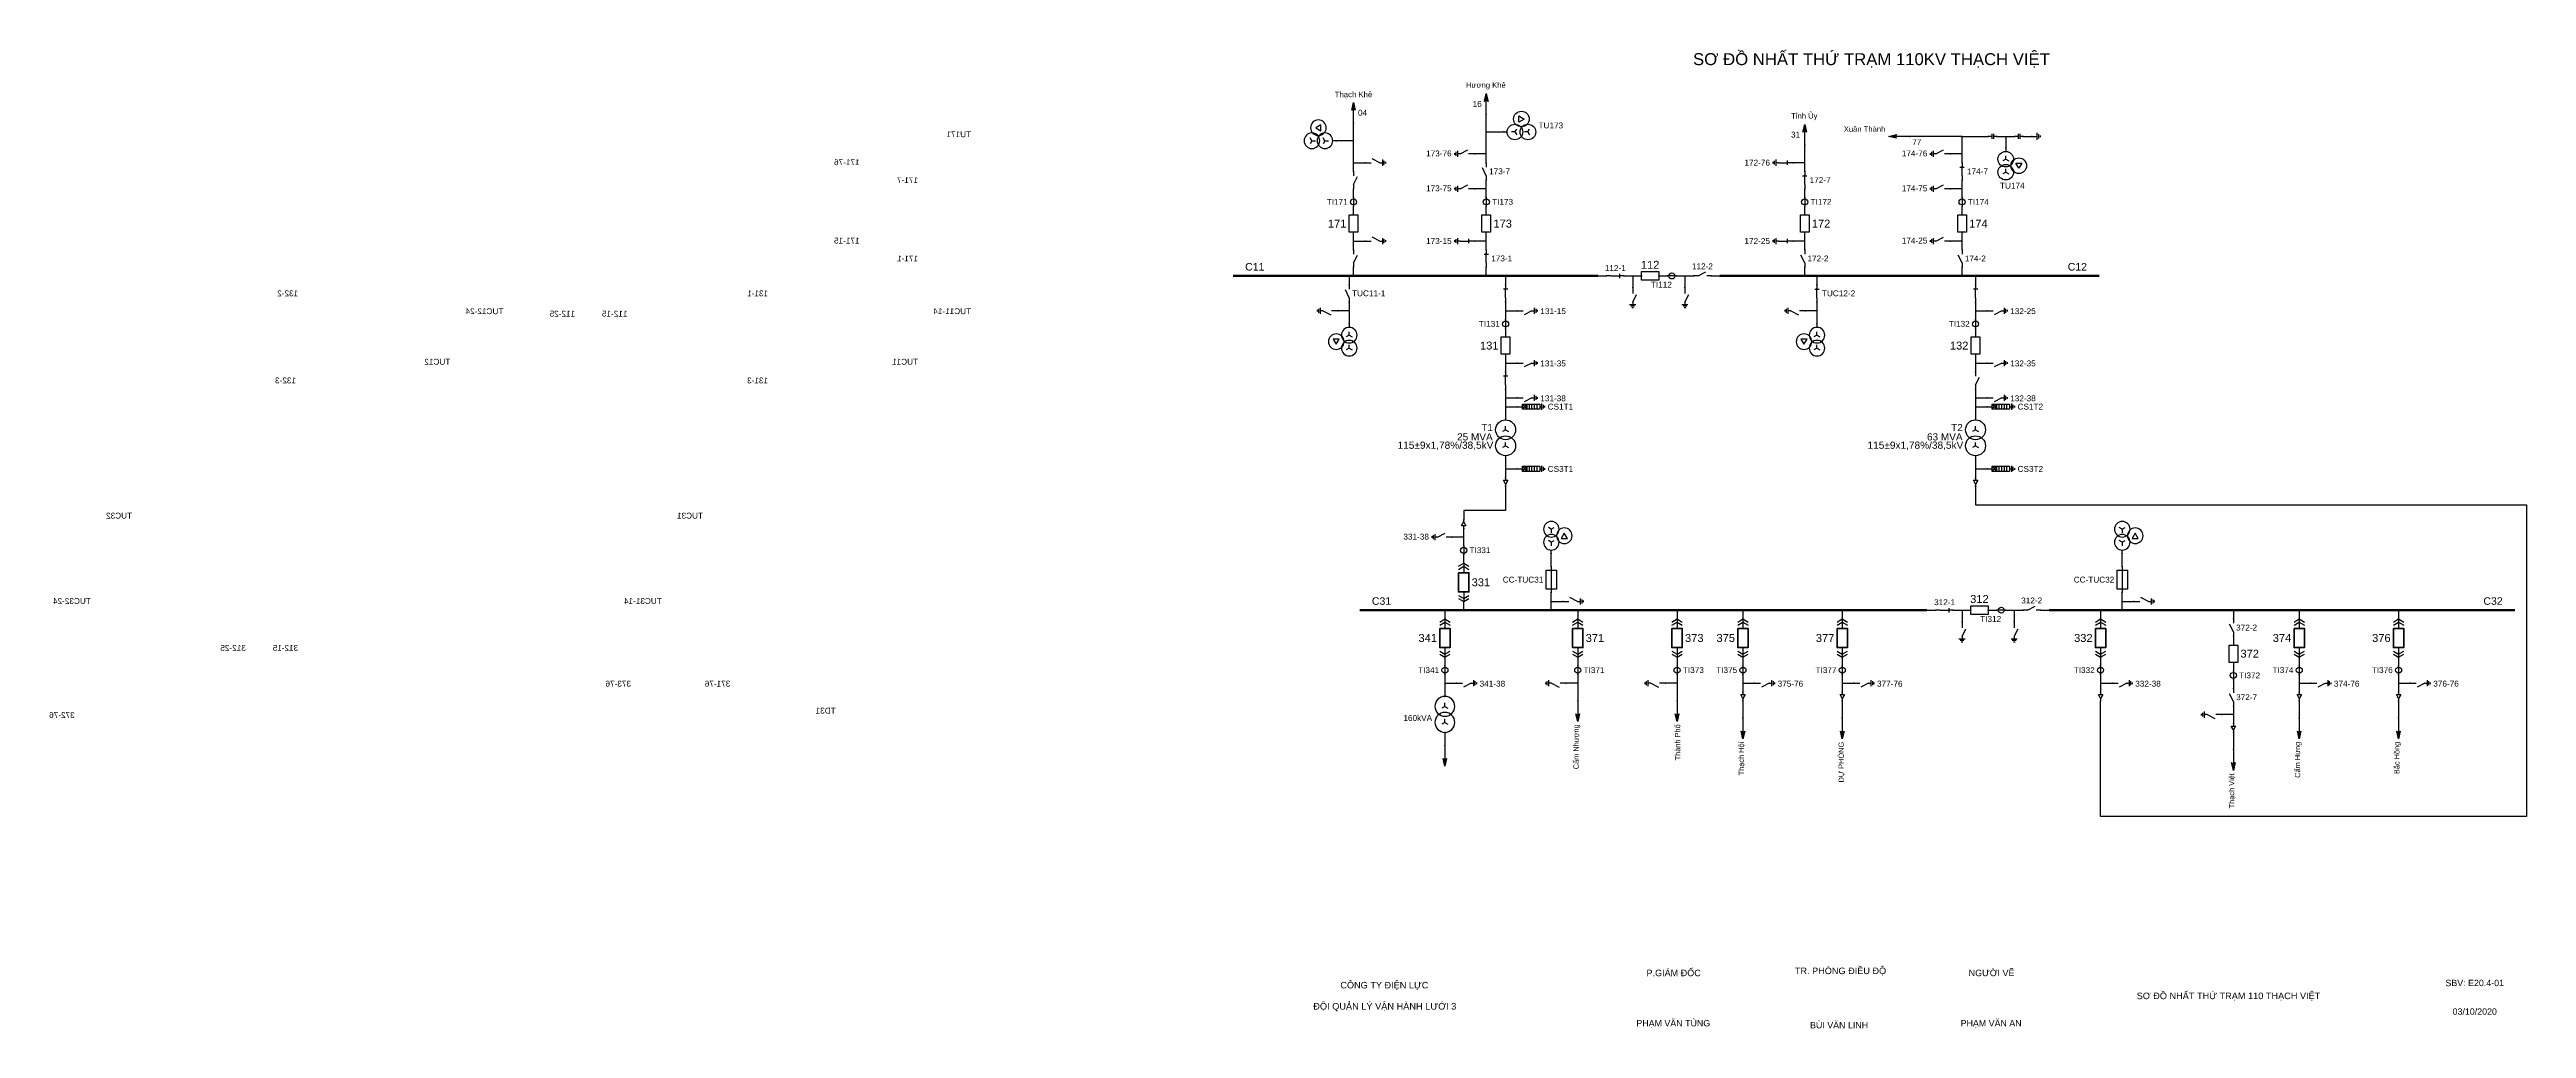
# Model space of a CAD drawing. Header units: millimetres. Extents: x -310 to 405, y 7 to 290.
import ezdxf

# ---------------------------------------------------------------- set-up
doc = ezdxf.new("R2010")
doc.units = ezdxf.units.MM
for name, color, linetype, lineweight in [('BUSBAR_110KV', 1, 'Continuous', 50), ('BUSBAR_35KV', 30, 'Continuous', 50), ('GROUND', 3, 'Continuous', 25), ('HV_110KV', 1, 'Continuous', 25), ('MV_35KV', 30, 'Continuous', 25), ('SLD_OTHER', 7, 'Continuous', 25)]:
    doc.layers.add(name, color=color, linetype=linetype, lineweight=lineweight)
doc.layers.add('SYM_PORTS', color=8, linetype='Continuous', plot=False)
doc.layers.add('TEXT', color=7, linetype='Continuous')
doc.styles.add('SLD_TEXT', font='arial.ttf')

# ---------------------------------------------------------------- blocks, each defined once
blk = doc.blocks.new('SYM_DISCONNECTOR_OPEN')
at = {"lineweight": 25}
for points in [[(0, -1.25), (-1.125, 1)], [(0, 2.5), (0, 1.25)], [(0, -1.25), (0, -2.5)]]:
    blk.add_lwpolyline(points, dxfattribs=at)
at = {"layer": 'SYM_PORTS'}
for p in [(0, 2.5), (0, -2.5)]:
    blk.add_point(p, dxfattribs=at)
blk.add_attdef('DEVICE_CODE', (1, -0.5), '', height=2)
blk = doc.blocks.new('SYM_EARTHING_SWITCH_OPEN')
at = {"lineweight": 25}
for points in [[(0, -1.25), (-1.125, 1)], [(0, 3), (0, 1.25)], [(-0.875, -2), (0.875, -2)], [(-0.5625, -2.4375), (0.5625, -2.4375)], [(-0.25, -2.875), (0.25, -2.875)], [(0, -1.25), (0, -2)]]:
    blk.add_lwpolyline(points, dxfattribs=at)
at = {"layer": 'SYM_PORTS'}
blk.add_point((0, 3), dxfattribs=at)
blk.add_attdef('DEVICE_CODE', (1.875, 0), '', height=2)
blk = doc.blocks.new('SYM_CIRCUIT_BREAKER')
at = {"lineweight": 25}
blk.add_lwpolyline([(-1.25, 2.5), (1.25, 2.5), (1.25, -2.5), (-1.25, -2.5)], close=True, dxfattribs=at)
at = {"layer": 'SYM_PORTS'}
for p in [(0, 2.5), (0, -2.5)]:
    blk.add_point(p, dxfattribs=at)
blk.add_attdef('DEVICE_CODE', (2.25, -0.5), '', height=2)
at = {"flags": 1}
blk.add_attdef('RATING', (2.25, -3.5), '', height=2, dxfattribs=at)
blk = doc.blocks.new('SYM_CURRENT_TRANSFORMER')
at = {"lineweight": 25}
blk.add_lwpolyline([(0, 1.25), (0, -1.25)], dxfattribs=at)
blk.add_circle((0, 0), 0.875, dxfattribs=at)
at = {"layer": 'SYM_PORTS'}
for p in [(0, 1.25), (0, -1.25)]:
    blk.add_point(p, dxfattribs=at)
blk.add_attdef('DEVICE_CODE', (1.875, -1.75), '', height=2)
at = {"flags": 1}
blk.add_attdef('RATIO', (1.875, -4.75), '', height=2, dxfattribs=at)
blk = doc.blocks.new('SYM_VOLTAGE_TRANSFORMER')
at = {"lineweight": 25}
for points in [[(0, 1.375), (-0.8625, 0.875)], [(0, 4.625), (0, 3.625)], [(0, 1.375), (0, 2.375)], [(0, 1.375), (0.8625, 0.875)], [(0, -2.375), (-0.8625, -2.875)], [(0, -2.375), (0, -1.375)], [(0, -2.375), (0.8625, -2.875)]]:
    blk.add_lwpolyline(points, dxfattribs=at)
blk.add_lwpolyline([(2.875, 0.25), (4.625, 0.25), (3.75, -1.25)], close=True, dxfattribs=at)
for centre in [(0, 1.375), (3.75, -0.5), (0, -2.375)]:
    blk.add_circle(centre, 2.25, dxfattribs=at)
at = {"layer": 'SYM_PORTS'}
blk.add_point((0, 4.625), dxfattribs=at)
blk.add_attdef('DEVICE_CODE', (7, 1.625), '', height=2)
at = {"flags": 1}
blk.add_attdef('RATIO', (7, -1.375), '', height=2, dxfattribs=at)
blk = doc.blocks.new('SYM_LINE_FEEDER_ARROW')
blk.add_hatch(color=7).paths.add_polyline_path([(0, -3), (-0.5, -0.75), (0, -1.25), (0.5, -0.75)])
at = {"lineweight": 25}
blk.add_lwpolyline([(0, 3), (0, -1.25)], dxfattribs=at)
blk.add_lwpolyline([(0, -3), (-0.5, -0.75), (0, -1.25), (0.5, -0.75)], close=True, dxfattribs=at)
at = {"layer": 'SYM_PORTS'}
blk.add_point((0, 3), dxfattribs=at)
blk.add_attdef('LINE_NAME', (1.5, 0), '', height=2)
blk = doc.blocks.new('SYM_DISCONNECTOR_CLOSED')
at = {"lineweight": 25}
for points in [[(-0.625, 1.25), (0.625, 1.25)], [(0, 2.5), (0, 1.25)], [(0, -1.25), (0, 1.5)], [(0, -1.25), (0, -2.5)]]:
    blk.add_lwpolyline(points, dxfattribs=at)
at = {"layer": 'SYM_PORTS'}
for p in [(0, 2.5), (0, -2.5)]:
    blk.add_point(p, dxfattribs=at)
blk.add_attdef('DEVICE_CODE', (1.625, -0.5), '', height=2)
blk = doc.blocks.new('SYM_EARTHING_SWITCH_CLOSED')
at = {"lineweight": 25}
for points in [[(-0.625, 1.25), (0.625, 1.25)], [(0, 3), (0, 1.25)], [(0, -1.25), (0, 1.5)], [(-0.875, -2), (0.875, -2)], [(-0.5625, -2.4375), (0.5625, -2.4375)], [(-0.25, -2.875), (0.25, -2.875)], [(0, -1.25), (0, -2)]]:
    blk.add_lwpolyline(points, dxfattribs=at)
at = {"layer": 'SYM_PORTS'}
blk.add_point((0, 3), dxfattribs=at)
blk.add_attdef('DEVICE_CODE', (1.875, 0), '', height=2)
blk = doc.blocks.new('SYM_SURGE_ARRESTER')
at = {"lineweight": 25}
for points in [[(-0.75, 2.5), (0.75, 2.5), (0.75, 1.25), (-0.75, 1.25)], [(-0.75, 1.25), (0.75, 1.25), (0.75, -2.5), (-0.75, -2.5)]]:
    blk.add_lwpolyline(points, close=True, dxfattribs=at)
for points in [[(-0.75, 2.5), (0.75, 1.25)], [(0.75, 2.5), (-0.75, 1.25)], [(-0.75, 0.5), (0.75, 0.5)], [(0, 4), (0, 2.5)], [(-0.875, -3.125), (0.875, -3.125)], [(-0.75, -0.25), (0.75, -0.25)], [(-0.75, -1), (0.75, -1)], [(-0.75, -1.75), (0.75, -1.75)], [(-0.5625, -3.5625), (0.5625, -3.5625)], [(-0.25, -4), (0.25, -4)], [(0, -2.5), (0, -3.125)]]:
    blk.add_lwpolyline(points, dxfattribs=at)
at = {"layer": 'SYM_PORTS'}
blk.add_point((0, 4), dxfattribs=at)
blk.add_attdef('DEVICE_CODE', (1.875, 1), '', height=2)
blk = doc.blocks.new('SYM_TRANSFORMER_2W')
at = {"lineweight": 25}
for points in [[(0, 2.3125), (-0.8625, 1.8125)], [(0, 2.3125), (0, 3.3125)], [(0, 2.3125), (0.8625, 1.8125)], [(0, -2.3125), (-0.8625, -2.8125)], [(0, -2.3125), (0, -1.3125)], [(0, -2.3125), (0.8625, -2.8125)]]:
    blk.add_lwpolyline(points, dxfattribs=at)
for centre in [(0, 2.3125), (0, -2.3125)]:
    blk.add_circle(centre, 2.875, dxfattribs=at)
at = {"layer": 'SYM_PORTS'}
for p in [(0, 5.1875), (0, -5.1875)]:
    blk.add_point(p, dxfattribs=at)
blk.add_attdef('DEVICE_CODE', (3.875, 2.1875), '', height=2)
at = {"flags": 1}
for tag, p in [('POWER', (3.875, -0.8125)), ('VOLTAGE_RATIO', (3.875, -3.8125))]:
    blk.add_attdef(tag, p, '', height=2, dxfattribs=at)
blk = doc.blocks.new('SYM_CABLE_TERMINATION')
at = {"lineweight": 25}
blk.add_lwpolyline([(-0.625, 0.5), (0.625, 0.5), (0, -0.625)], close=True, dxfattribs=at)
for points in [[(0, 1.25), (0, 0.5)], [(0, -0.625), (0, -1.25)]]:
    blk.add_lwpolyline(points, dxfattribs=at)
at = {"layer": 'SYM_PORTS'}
for p in [(0, 1.25), (0, -1.25)]:
    blk.add_point(p, dxfattribs=at)
blk = doc.blocks.new('SYM_COUPLING_CAPACITOR')
at = {"lineweight": 25}
for points in [[(-0.75, 0.25), (0.75, 0.25)], [(0, 1.25), (0, 0.25)], [(-0.75, -0.25), (0.75, -0.25)], [(0, -0.25), (0, -1.25)]]:
    blk.add_lwpolyline(points, dxfattribs=at)
at = {"layer": 'SYM_PORTS'}
for p in [(0, 1.25), (0, -1.25)]:
    blk.add_point(p, dxfattribs=at)
blk.add_attdef('DEVICE_CODE', (1.75, -1.75), '', height=2)
blk = doc.blocks.new('SYM_GROUND_SYMBOL')
at = {"lineweight": 25}
for points in [[(0, 1.25), (0, -0.25)], [(-1, -0.25), (1, -0.25)], [(-0.625, -0.75), (0.625, -0.75)], [(-0.25, -1.25), (0.25, -1.25)]]:
    blk.add_lwpolyline(points, dxfattribs=at)
at = {"layer": 'SYM_PORTS'}
blk.add_point((0, 1.25), dxfattribs=at)
blk = doc.blocks.new('SYM_DRAWOUT_BREAKER')
at = {"lineweight": 25}
for points in [[(-1.5, 4.625), (0, 5.5), (1.5, 4.625)], [(-1.5, 3.75), (0, 4.625), (1.5, 3.75)], [(0, 5.5), (0, 2.75)], [(-1.5, -3.75), (0, -4.625), (1.5, -3.75)], [(-1.5, -4.625), (0, -5.5), (1.5, -4.625)], [(0, -2.75), (0, -5.5)]]:
    blk.add_lwpolyline(points, dxfattribs=at)
at = {"lineweight": 35}
blk.add_lwpolyline([(-1.5, 2.75), (1.5, 2.75), (1.5, -2.75), (-1.5, -2.75)], close=True, dxfattribs=at)
at = {"layer": 'SYM_PORTS'}
for p in [(0, 5.5), (0, -5.5)]:
    blk.add_point(p, dxfattribs=at)
blk.add_attdef('DEVICE_CODE', (2.5, 2.5), '', height=2)
at = {"flags": 1}
blk.add_attdef('RATING', (2.5, -0.5), '', height=2, dxfattribs=at)
blk = doc.blocks.new('SYM_FUSE_DISCONNECTOR')
at = {"lineweight": 25}
blk.add_lwpolyline([(-1.5, 2.75), (1.5, 2.75), (1.5, -2.75), (-1.5, -2.75)], close=True, dxfattribs=at)
blk.add_lwpolyline([(0, 3.75), (0, -3.75)], dxfattribs=at)
at = {"layer": 'SYM_PORTS'}
for p in [(0, 3.75), (0, -3.75)]:
    blk.add_point(p, dxfattribs=at)
blk.add_attdef('DEVICE_CODE', (2.5, 0.75), '', height=2)
at = {"flags": 1}
blk.add_attdef('RATING', (2.5, -2.25), '', height=2, dxfattribs=at)

msp = doc.modelspace()

# ---------------------------------------------------------------- linework, layer by layer
at = {"layer": 'BUSBAR_110KV', "const_width": 0.686}
for points in [[(31.47, 224.57), (136.85, 224.57)], [(172.07, 224.57), (281.64, 224.57)]]:
    msp.add_lwpolyline(points, dxfattribs=at)
at = {"layer": 'BUSBAR_35KV', "const_width": 0.686}
for points in [[(68.05, 128.07), (231.94, 128.07)], [(267.16, 128.07), (401.68, 128.07)]]:
    msp.add_lwpolyline(points, dxfattribs=at)
at = {"layer": 'GROUND'}
msp.add_lwpolyline([(259.68, 264.85), (262.21, 264.85)], dxfattribs=at)
at = {"layer": 'HV_110KV'}
for points in [[(66.3, 263.58), (66.3, 268.65)], [(104.65, 266.11), (104.65, 271.18)], [(104.65, 259.79), (104.65, 266.11)], [(104.65, 266.11), (109.66, 266.11)], [(242.02, 264.85), (226.83, 264.85)], [(242.02, 259.79), (242.02, 264.85)], [(242.02, 264.85), (249.61, 264.85)], [(252.11, 264.85), (254.65, 264.85)], [(254.65, 264.85), (254.65, 261.51)], [(254.65, 264.85), (257.18, 264.85)], [(66.3, 263.58), (61.29, 263.58)], [(66.3, 257.25), (66.3, 263.58)], [(104.65, 259.79), (101.3, 259.79)], [(104.65, 257.25), (104.65, 259.79)], [(196.58, 257.25), (196.58, 262.32)], [(242.02, 259.79), (238.68, 259.79)], [(242.02, 257.25), (242.02, 259.79)], [(66.3, 254.72), (66.3, 257.25)], [(66.3, 257.25), (69.64, 257.25)], [(104.65, 249.72), (104.65, 252.25)], [(196.58, 257.25), (193.24, 257.25)], [(196.58, 254.72), (196.58, 257.25)], [(242.02, 249.72), (242.02, 252.25)], [(66.3, 247.19), (66.3, 249.72)], [(66.3, 242.16), (66.3, 244.69)], [(104.65, 249.72), (101.3, 249.72)], [(104.65, 247.19), (104.65, 249.72)], [(104.65, 242.16), (104.65, 244.69)], [(196.58, 247.19), (196.58, 249.72)], [(196.58, 242.16), (196.58, 244.69)], [(242.02, 249.72), (238.68, 249.72)], [(242.02, 247.19), (242.02, 249.72)], [(242.02, 242.16), (242.02, 244.69)], [(66.3, 234.63), (66.3, 237.16)], [(104.65, 234.63), (104.65, 237.16)], [(196.58, 234.63), (196.58, 237.16)], [(242.02, 234.63), (242.02, 237.16)], [(66.3, 232.1), (66.3, 234.63)], [(66.3, 234.63), (69.64, 234.63)], [(104.65, 234.63), (101.3, 234.63)], [(104.65, 232.1), (104.65, 234.63)], [(196.58, 234.63), (193.24, 234.63)], [(196.58, 232.1), (196.58, 234.63)], [(242.02, 234.63), (238.68, 234.63)], [(242.02, 232.1), (242.02, 234.63)], [(65.07, 224.57), (65.07, 222.03)], [(66.3, 224.57), (66.3, 227.1)], [(104.65, 224.57), (104.65, 227.1)], [(110.22, 224.57), (110.22, 222.03)], [(136.85, 224.57), (139.38, 224.57)], [(144.38, 224.57), (146.91, 224.57)], [(146.91, 224.57), (146.91, 221.22)], [(146.91, 224.57), (149.45, 224.57)], [(154.45, 224.57), (156.98, 224.57)], [(159.48, 224.57), (162.01, 224.57)], [(162.01, 224.57), (162.01, 221.22)], [(162.01, 224.57), (164.54, 224.57)], [(169.54, 224.57), (172.07, 224.57)], [(196.58, 224.57), (196.58, 227.1)], [(200.13, 224.57), (200.13, 222.03)], [(242.02, 224.57), (242.02, 227.1)], [(245.91, 224.57), (245.91, 222.03)], [(65.07, 217.03), (65.07, 214.5)], [(110.22, 217.03), (110.22, 214.5)], [(200.13, 217.03), (200.13, 214.5)], [(245.91, 217.03), (245.91, 214.5)], [(65.07, 214.5), (61.73, 214.5)], [(65.07, 214.5), (65.07, 210.71)], [(110.22, 214.5), (113.57, 214.5)], [(110.22, 214.5), (110.22, 211.97)], [(110.22, 209.47), (110.22, 206.94)], [(200.13, 214.5), (196.79, 214.5)], [(200.13, 214.5), (200.13, 210.71)], [(245.91, 214.5), (249.25, 214.5)], [(245.91, 214.5), (245.91, 211.97)], [(245.91, 209.47), (245.91, 206.94)], [(110.22, 201.94), (110.22, 199.41)], [(245.91, 201.94), (245.91, 199.41)], [(110.22, 199.41), (113.57, 199.41)], [(110.22, 199.41), (110.22, 196.88)], [(245.91, 199.41), (249.25, 199.41)], [(245.91, 199.41), (245.91, 196.88)], [(110.22, 191.88), (110.22, 189.35)], [(110.22, 189.35), (113.57, 189.35)], [(110.22, 189.35), (110.22, 186.81)], [(110.22, 186.81), (113.57, 186.81)], [(110.22, 186.81), (110.22, 183.02)], [(245.91, 191.88), (245.91, 189.35)], [(245.91, 189.35), (249.25, 189.35)], [(245.91, 189.35), (245.91, 186.81)], [(245.91, 186.81), (249.25, 186.81)], [(245.91, 186.81), (245.91, 183.02)]]:
    msp.add_lwpolyline(points, dxfattribs=at)
at = {"layer": 'MV_35KV'}
for points in [[(110.22, 172.64), (110.22, 168.85)], [(245.91, 172.64), (245.91, 168.85)], [(110.22, 168.85), (113.57, 168.85)], [(110.22, 168.85), (110.22, 166.31)], [(245.91, 168.85), (249.25, 168.85)], [(245.91, 168.85), (245.91, 166.31)], [(110.22, 163.81), (110.22, 161.11), (110.22, 156.89), (98.11, 156.89), (98.11, 154.19)], [(245.91, 163.81), (245.91, 161.11), (245.91, 158.48), (405, 158.48), (405, 68.48), (282.01, 68.48), (282.01, 99.24), (282.01, 101.94)], [(98.11, 149.16), (98.11, 151.69)], [(98.11, 149.16), (94.77, 149.16)], [(98.11, 146.63), (98.11, 149.16)], [(98.11, 141.6), (98.11, 144.13)], [(123.42, 140.63), (123.42, 144.43)], [(288.29, 140.63), (288.29, 144.43)], [(98.11, 128.07), (98.11, 130.6)], [(123.42, 130.6), (123.42, 133.13)], [(123.42, 128.07), (123.42, 130.6)], [(123.42, 130.6), (126.76, 130.6)], [(288.29, 130.6), (288.29, 133.13)], [(288.29, 128.07), (288.29, 130.6)], [(288.29, 130.6), (291.63, 130.6)], [(92.69, 128.07), (92.69, 125.53)], [(131.04, 128.07), (131.04, 125.53)], [(159.72, 128.07), (159.72, 125.53)], [(178.75, 128.07), (178.75, 125.53)], [(207.44, 128.07), (207.44, 125.53)], [(231.94, 128.07), (234.47, 128.07)], [(239.47, 128.07), (242.01, 128.07)], [(242.01, 128.07), (242.01, 124.72)], [(242.01, 128.07), (244.54, 128.07)], [(249.54, 128.07), (252.07, 128.07)], [(254.57, 128.07), (257.1, 128.07)], [(257.1, 128.07), (257.1, 124.72)], [(257.1, 128.07), (259.63, 128.07)], [(264.63, 128.07), (267.16, 128.07)], [(282.01, 128.07), (282.01, 125.53)], [(320.36, 128.07), (320.36, 125.53)], [(339.38, 128.07), (339.38, 125.53)], [(368.07, 128.07), (368.07, 125.53)], [(92.69, 114.53), (92.69, 112)], [(131.04, 114.53), (131.04, 112)], [(159.72, 114.53), (159.72, 112)], [(178.75, 114.53), (178.75, 112)], [(207.44, 114.53), (207.44, 112)], [(282.01, 114.53), (282.01, 112)], [(320.36, 120.53), (320.36, 118)], [(339.38, 114.53), (339.38, 112)], [(368.07, 114.53), (368.07, 112)], [(92.69, 109.5), (92.69, 106.97)], [(131.04, 109.5), (131.04, 106.97)], [(159.72, 109.5), (159.72, 106.97)], [(178.75, 109.5), (178.75, 106.97)], [(207.44, 109.5), (207.44, 106.97)], [(282.01, 109.5), (282.01, 106.97)], [(320.36, 113), (320.36, 110.47)], [(320.36, 107.97), (320.36, 105.44)], [(339.38, 109.5), (339.38, 106.97)], [(368.07, 109.5), (368.07, 106.97)], [(92.69, 106.97), (96.03, 106.97)], [(92.69, 106.97), (92.69, 103.17)], [(131.04, 106.97), (127.69, 106.97)], [(131.04, 106.97), (131.04, 101.91)], [(159.72, 106.97), (156.38, 106.97)], [(159.72, 106.97), (159.72, 101.91)], [(178.75, 106.97), (182.09, 106.97)], [(178.75, 106.97), (178.75, 104.44)], [(178.75, 101.94), (178.75, 96.88)], [(207.44, 106.97), (210.78, 106.97)], [(207.44, 106.97), (207.44, 104.44)], [(207.44, 101.94), (207.44, 96.88)], [(282.01, 106.97), (285.35, 106.97)], [(282.01, 106.97), (282.01, 104.44)], [(320.36, 100.44), (320.36, 97.91)], [(339.38, 106.97), (342.73, 106.97)], [(339.38, 106.97), (339.38, 104.44)], [(339.38, 101.94), (339.38, 96.88)], [(368.07, 106.97), (371.41, 106.97)], [(368.07, 106.97), (368.07, 104.44)], [(368.07, 101.94), (368.07, 96.88)], [(320.36, 97.91), (317.01, 97.91)], [(320.36, 97.91), (320.36, 95.38)], [(320.36, 92.88), (320.36, 87.81)]]:
    msp.add_lwpolyline(points, dxfattribs=at)
at = {"layer": 'SLD_OTHER'}
msp.add_lwpolyline([(92.69, 92.8), (92.69, 89)], dxfattribs=at)

# ---------------------------------------------------------------- block references
at = {"layer": 'GROUND'}
for name, p, rotation in [('SYM_COUPLING_CAPACITOR', (258.43, 264.85), 270), ('SYM_GROUND_SYMBOL', (263.46, 264.85), 90)]:
    msp.add_blockref(name, p, dxfattribs=dict(at, rotation=rotation))
at = {"layer": 'HV_110KV'}
for name, p, rotation in [('SYM_LINE_FEEDER_ARROW', (66.3, 271.65), 180), ('SYM_LINE_FEEDER_ARROW', (104.65, 274.18), 180), ('SYM_LINE_FEEDER_ARROW', (196.58, 265.32), 180), ('SYM_LINE_FEEDER_ARROW', (223.83, 264.85), 270), ('SYM_COUPLING_CAPACITOR', (250.86, 264.85), 270)]:
    msp.add_blockref(name, p, dxfattribs=dict(at, rotation=rotation))
ref = msp.add_blockref('SYM_VOLTAGE_TRANSFORMER', (114.29, 266.11), dxfattribs=dict(at, rotation=90))
ref.add_attrib('DEVICE_CODE', 'TU173', (119.72, 267.15), dxfattribs={"layer": 'TEXT', "height": 1.696, "style": 'SLD_TEXT'})
ref = msp.add_blockref('SYM_VOLTAGE_TRANSFORMER', (56.66, 263.58), dxfattribs=dict(at, xscale=-1, rotation=270))
ref.add_attrib('DEVICE_CODE', 'TU171', (44.12, 264.62), dxfattribs={"layer": 'TEXT', "extrusion": (0, 0, -1), "height": 1.696, "style": 'SLD_TEXT'})
ref = msp.add_blockref('SYM_EARTHING_SWITCH_OPEN', (72.64, 257.25), dxfattribs=dict(at, xscale=-1, rotation=90))
ref.add_attrib('DEVICE_CODE', '171-76', (76.32, 256.54), dxfattribs={"layer": 'TEXT', "extrusion": (0, 0, -1), "height": 1.696, "style": 'SLD_TEXT'})
ref = msp.add_blockref('SYM_EARTHING_SWITCH_OPEN', (98.3, 259.79), dxfattribs=dict(at, rotation=270))
ref.add_attrib('DEVICE_CODE', '173-76', (87.25, 259.07), dxfattribs={"layer": 'TEXT', "height": 1.696, "style": 'SLD_TEXT'})
ref = msp.add_blockref('SYM_EARTHING_SWITCH_CLOSED', (190.24, 257.25), dxfattribs=dict(at, rotation=270))
ref.add_attrib('DEVICE_CODE', '172-76', (179.18, 256.42), dxfattribs={"layer": 'TEXT', "height": 1.696, "style": 'SLD_TEXT'})
ref = msp.add_blockref('SYM_EARTHING_SWITCH_OPEN', (235.68, 259.79), dxfattribs=dict(at, rotation=270))
ref.add_attrib('DEVICE_CODE', '174-76', (224.62, 259.07), dxfattribs={"layer": 'TEXT', "height": 1.696, "style": 'SLD_TEXT'})
ref = msp.add_blockref('SYM_VOLTAGE_TRANSFORMER', (254.65, 256.88), dxfattribs=at)
ref.add_attrib('DEVICE_CODE', 'TU174', (252.97, 249.75), dxfattribs={"layer": 'TEXT', "height": 1.696, "style": 'SLD_TEXT'})
ref = msp.add_blockref('SYM_DISCONNECTOR_OPEN', (66.3, 252.22), dxfattribs=dict(at, xscale=-1))
ref.add_attrib('DEVICE_CODE', '171-7', (59.44, 251.37), dxfattribs={"layer": 'TEXT', "extrusion": (0, 0, -1), "height": 1.696, "style": 'SLD_TEXT'})
ref = msp.add_blockref('SYM_EARTHING_SWITCH_OPEN', (98.3, 249.72), dxfattribs=dict(at, rotation=270))
ref.add_attrib('DEVICE_CODE', '173-75', (87.25, 249.01), dxfattribs={"layer": 'TEXT', "height": 1.696, "style": 'SLD_TEXT'})
ref = msp.add_blockref('SYM_DISCONNECTOR_OPEN', (104.65, 254.75), dxfattribs=at)
ref.add_attrib('DEVICE_CODE', '173-7', (105.45, 253.92), dxfattribs={"layer": 'TEXT', "height": 1.696, "style": 'SLD_TEXT'})
ref = msp.add_blockref('SYM_DISCONNECTOR_CLOSED', (196.58, 252.22), dxfattribs=at)
ref.add_attrib('DEVICE_CODE', '172-7', (198.01, 251.37), dxfattribs={"layer": 'TEXT', "height": 1.696, "style": 'SLD_TEXT'})
ref = msp.add_blockref('SYM_EARTHING_SWITCH_OPEN', (235.68, 249.72), dxfattribs=dict(at, rotation=270))
ref.add_attrib('DEVICE_CODE', '174-75', (224.62, 249.01), dxfattribs={"layer": 'TEXT', "height": 1.696, "style": 'SLD_TEXT'})
ref = msp.add_blockref('SYM_DISCONNECTOR_CLOSED', (242.02, 254.75), dxfattribs=at)
ref.add_attrib('DEVICE_CODE', '174-7', (243.45, 253.9), dxfattribs={"layer": 'TEXT', "height": 1.696, "style": 'SLD_TEXT'})
ref = msp.add_blockref('SYM_CURRENT_TRANSFORMER', (66.3, 245.94), dxfattribs=at)
ref.add_attrib('DEVICE_CODE', 'TI171', (58.57, 245.09), dxfattribs={"layer": 'TEXT', "height": 1.696, "style": 'SLD_TEXT'})
ref = msp.add_blockref('SYM_CURRENT_TRANSFORMER', (104.65, 245.94), dxfattribs=at)
ref.add_attrib('DEVICE_CODE', 'TI173', (106.32, 245.1), dxfattribs={"layer": 'TEXT', "height": 1.696, "style": 'SLD_TEXT'})
ref = msp.add_blockref('SYM_CURRENT_TRANSFORMER', (196.58, 245.94), dxfattribs=at)
ref.add_attrib('DEVICE_CODE', 'TI172', (198.26, 245.09), dxfattribs={"layer": 'TEXT', "height": 1.696, "style": 'SLD_TEXT'})
ref = msp.add_blockref('SYM_CURRENT_TRANSFORMER', (242.02, 245.94), dxfattribs=at)
ref.add_attrib('DEVICE_CODE', 'TI174', (243.7, 245.09), dxfattribs={"layer": 'TEXT', "height": 1.696, "style": 'SLD_TEXT'})
ref = msp.add_blockref('SYM_CIRCUIT_BREAKER', (66.3, 239.66), dxfattribs=at)
ref.add_attrib('DEVICE_CODE', '171', (58.91, 238.51), dxfattribs={"layer": 'TEXT', "height": 2.293, "style": 'SLD_TEXT'})
ref = msp.add_blockref('SYM_CIRCUIT_BREAKER', (104.65, 239.66), dxfattribs=at)
ref.add_attrib('DEVICE_CODE', '173', (106.7, 238.53), dxfattribs={"layer": 'TEXT', "height": 2.294, "style": 'SLD_TEXT'})
ref = msp.add_blockref('SYM_CIRCUIT_BREAKER', (196.58, 239.66), dxfattribs=at)
ref.add_attrib('DEVICE_CODE', '172', (198.63, 238.51), dxfattribs={"layer": 'TEXT', "height": 2.293, "style": 'SLD_TEXT'})
ref = msp.add_blockref('SYM_CIRCUIT_BREAKER', (242.02, 239.66), dxfattribs=at)
ref.add_attrib('DEVICE_CODE', '174', (244.07, 238.51), dxfattribs={"layer": 'TEXT', "height": 2.293, "style": 'SLD_TEXT'})
ref = msp.add_blockref('SYM_EARTHING_SWITCH_OPEN', (72.64, 234.63), dxfattribs=dict(at, xscale=-1, rotation=90))
ref.add_attrib('DEVICE_CODE', '171-15', (76.32, 233.92), dxfattribs={"layer": 'TEXT', "extrusion": (0, 0, -1), "height": 1.696, "style": 'SLD_TEXT'})
ref = msp.add_blockref('SYM_DISCONNECTOR_OPEN', (66.3, 229.6), dxfattribs=dict(at, xscale=-1))
ref.add_attrib('DEVICE_CODE', '171-1', (59.44, 228.75), dxfattribs={"layer": 'TEXT', "extrusion": (0, 0, -1), "height": 1.696, "style": 'SLD_TEXT'})
ref = msp.add_blockref('SYM_EARTHING_SWITCH_CLOSED', (98.3, 234.63), dxfattribs=dict(at, rotation=270))
ref.add_attrib('DEVICE_CODE', '173-15', (87.25, 233.79), dxfattribs={"layer": 'TEXT', "height": 1.696, "style": 'SLD_TEXT'})
ref = msp.add_blockref('SYM_DISCONNECTOR_CLOSED', (104.65, 229.6), dxfattribs=at)
ref.add_attrib('DEVICE_CODE', '173-1', (106.07, 228.76), dxfattribs={"layer": 'TEXT', "height": 1.696, "style": 'SLD_TEXT'})
ref = msp.add_blockref('SYM_CIRCUIT_BREAKER', (151.95, 224.57), dxfattribs=dict(at, rotation=270))
ref.add_attrib('DEVICE_CODE', '112', (149.28, 226.62), dxfattribs={"layer": 'TEXT', "height": 2.293, "style": 'SLD_TEXT'})
ref = msp.add_blockref('SYM_EARTHING_SWITCH_CLOSED', (190.24, 234.63), dxfattribs=dict(at, rotation=270))
ref.add_attrib('DEVICE_CODE', '172-25', (179.18, 233.79), dxfattribs={"layer": 'TEXT', "height": 1.696, "style": 'SLD_TEXT'})
ref = msp.add_blockref('SYM_DISCONNECTOR_OPEN', (196.58, 229.6), dxfattribs=at)
ref.add_attrib('DEVICE_CODE', '172-2', (197.38, 228.75), dxfattribs={"layer": 'TEXT', "height": 1.696, "style": 'SLD_TEXT'})
ref = msp.add_blockref('SYM_EARTHING_SWITCH_OPEN', (235.68, 234.63), dxfattribs=dict(at, rotation=270))
ref.add_attrib('DEVICE_CODE', '174-25', (224.62, 233.92), dxfattribs={"layer": 'TEXT', "height": 1.696, "style": 'SLD_TEXT'})
ref = msp.add_blockref('SYM_DISCONNECTOR_OPEN', (242.02, 229.6), dxfattribs=at)
ref.add_attrib('DEVICE_CODE', '174-2', (242.82, 228.75), dxfattribs={"layer": 'TEXT', "height": 1.696, "style": 'SLD_TEXT'})
ref = msp.add_blockref('SYM_DISCONNECTOR_CLOSED', (245.91, 219.53), dxfattribs=dict(at, xscale=-1))
ref.add_attrib('DEVICE_CODE', '132-2', (238.43, 218.7), dxfattribs={"layer": 'TEXT', "extrusion": (0, 0, -1), "height": 1.696, "style": 'SLD_TEXT'})
ref = msp.add_blockref('SYM_DISCONNECTOR_CLOSED', (110.22, 219.53), dxfattribs=dict(at, xscale=-1))
ref.add_attrib('DEVICE_CODE', '131-1', (102.74, 218.7), dxfattribs={"layer": 'TEXT', "extrusion": (0, 0, -1), "height": 1.696, "style": 'SLD_TEXT'})
ref = msp.add_blockref('SYM_DISCONNECTOR_OPEN', (65.07, 219.53), dxfattribs=at)
ref.add_attrib('DEVICE_CODE', 'TUC11-1', (65.87, 218.69), dxfattribs={"layer": 'TEXT', "height": 1.696, "style": 'SLD_TEXT'})
ref = msp.add_blockref('SYM_DISCONNECTOR_CLOSED', (141.88, 224.57), dxfattribs=dict(at, rotation=270))
ref.add_attrib('DEVICE_CODE', '112-1', (138.86, 225.99), dxfattribs={"layer": 'TEXT', "height": 1.696, "style": 'SLD_TEXT'})
ref = msp.add_blockref('SYM_CURRENT_TRANSFORMER', (158.23, 224.57), dxfattribs=dict(at, rotation=270))
ref.add_attrib('DEVICE_CODE', 'TI112', (152.17, 221.19), dxfattribs={"layer": 'TEXT', "height": 1.696, "style": 'SLD_TEXT'})
ref = msp.add_blockref('SYM_DISCONNECTOR_OPEN', (167.04, 224.57), dxfattribs=dict(at, rotation=270))
ref.add_attrib('DEVICE_CODE', '112-2', (164.01, 226.49), dxfattribs={"layer": 'TEXT', "height": 1.696, "style": 'SLD_TEXT'})
ref = msp.add_blockref('SYM_DISCONNECTOR_CLOSED', (200.13, 219.53), dxfattribs=at)
ref.add_attrib('DEVICE_CODE', 'TUC12-2', (201.56, 218.69), dxfattribs={"layer": 'TEXT', "height": 1.696, "style": 'SLD_TEXT'})
ref = msp.add_blockref('SYM_EARTHING_SWITCH_OPEN', (193.79, 214.5), dxfattribs=dict(at, xscale=-1, rotation=270))
ref.add_attrib('DEVICE_CODE', 'TUC12-24', (179.18, 213.53), dxfattribs={"layer": 'TEXT', "extrusion": (0, 0, -1), "height": 1.696, "style": 'SLD_TEXT'})
ref = msp.add_blockref('SYM_EARTHING_SWITCH_OPEN', (162.01, 218.22), dxfattribs=dict(at, xscale=-1))
ref.add_attrib('DEVICE_CODE', '112-25', (158.45, 212.84), dxfattribs={"layer": 'TEXT', "extrusion": (0, 0, -1), "height": 1.696, "style": 'SLD_TEXT'})
ref = msp.add_blockref('SYM_EARTHING_SWITCH_OPEN', (146.91, 218.22), dxfattribs=dict(at, xscale=-1))
ref.add_attrib('DEVICE_CODE', '112-15', (143.35, 212.84), dxfattribs={"layer": 'TEXT', "extrusion": (0, 0, -1), "height": 1.696, "style": 'SLD_TEXT'})
ref = msp.add_blockref('SYM_EARTHING_SWITCH_OPEN', (58.73, 214.5), dxfattribs=dict(at, xscale=-1, rotation=270))
ref.add_attrib('DEVICE_CODE', 'TUC11-14', (44.12, 213.53), dxfattribs={"layer": 'TEXT', "extrusion": (0, 0, -1), "height": 1.696, "style": 'SLD_TEXT'})
ref = msp.add_blockref('SYM_EARTHING_SWITCH_OPEN', (116.57, 214.5), dxfattribs=dict(at, rotation=90))
ref.add_attrib('DEVICE_CODE', '131-15', (120.24, 213.54), dxfattribs={"layer": 'TEXT', "height": 1.696, "style": 'SLD_TEXT'})
ref = msp.add_blockref('SYM_EARTHING_SWITCH_OPEN', (252.25, 214.5), dxfattribs=dict(at, rotation=90))
ref.add_attrib('DEVICE_CODE', '132-25', (255.93, 213.54), dxfattribs={"layer": 'TEXT', "height": 1.696, "style": 'SLD_TEXT'})
ref = msp.add_blockref('SYM_VOLTAGE_TRANSFORMER', (200.13, 206.08), dxfattribs=dict(at, xscale=-1))
ref.add_attrib('DEVICE_CODE', 'TUC12', (194.5, 198.93), dxfattribs={"layer": 'TEXT', "extrusion": (0, 0, -1), "height": 1.696, "style": 'SLD_TEXT'})
ref = msp.add_blockref('SYM_VOLTAGE_TRANSFORMER', (65.07, 206.08), dxfattribs=dict(at, xscale=-1))
ref.add_attrib('DEVICE_CODE', 'TUC11', (59.44, 198.93), dxfattribs={"layer": 'TEXT', "extrusion": (0, 0, -1), "height": 1.696, "style": 'SLD_TEXT'})
ref = msp.add_blockref('SYM_CURRENT_TRANSFORMER', (110.22, 210.72), dxfattribs=at)
ref.add_attrib('DEVICE_CODE', 'TI131', (102.49, 209.88), dxfattribs={"layer": 'TEXT', "height": 1.696, "style": 'SLD_TEXT'})
ref = msp.add_blockref('SYM_CURRENT_TRANSFORMER', (245.91, 210.72), dxfattribs=at)
ref.add_attrib('DEVICE_CODE', 'TI132', (238.18, 209.88), dxfattribs={"layer": 'TEXT', "height": 1.696, "style": 'SLD_TEXT'})
ref = msp.add_blockref('SYM_CIRCUIT_BREAKER', (110.22, 204.44), dxfattribs=at)
ref.add_attrib('DEVICE_CODE', '131', (102.83, 203.31), dxfattribs={"layer": 'TEXT', "height": 2.294, "style": 'SLD_TEXT'})
ref = msp.add_blockref('SYM_EARTHING_SWITCH_OPEN', (116.57, 199.41), dxfattribs=dict(at, rotation=90))
ref.add_attrib('DEVICE_CODE', '131-35', (120.24, 198.45), dxfattribs={"layer": 'TEXT', "height": 1.696, "style": 'SLD_TEXT'})
ref = msp.add_blockref('SYM_CIRCUIT_BREAKER', (245.91, 204.44), dxfattribs=at)
ref.add_attrib('DEVICE_CODE', '132', (238.52, 203.31), dxfattribs={"layer": 'TEXT', "height": 2.294, "style": 'SLD_TEXT'})
ref = msp.add_blockref('SYM_EARTHING_SWITCH_OPEN', (252.25, 199.41), dxfattribs=dict(at, rotation=90))
ref.add_attrib('DEVICE_CODE', '132-35', (255.93, 198.45), dxfattribs={"layer": 'TEXT', "height": 1.696, "style": 'SLD_TEXT'})
ref = msp.add_blockref('SYM_DISCONNECTOR_OPEN', (245.91, 194.38), dxfattribs=dict(at, xscale=-1))
ref.add_attrib('DEVICE_CODE', '132-3', (239.05, 193.54), dxfattribs={"layer": 'TEXT', "extrusion": (0, 0, -1), "height": 1.696, "style": 'SLD_TEXT'})
ref = msp.add_blockref('SYM_DISCONNECTOR_CLOSED', (110.22, 194.38), dxfattribs=dict(at, xscale=-1))
ref.add_attrib('DEVICE_CODE', '131-3', (102.74, 193.54), dxfattribs={"layer": 'TEXT', "extrusion": (0, 0, -1), "height": 1.696, "style": 'SLD_TEXT'})
ref = msp.add_blockref('SYM_EARTHING_SWITCH_OPEN', (116.57, 189.35), dxfattribs=dict(at, rotation=90))
ref.add_attrib('DEVICE_CODE', '131-38', (120.24, 188.38), dxfattribs={"layer": 'TEXT', "height": 1.696, "style": 'SLD_TEXT'})
ref = msp.add_blockref('SYM_SURGE_ARRESTER', (117.57, 186.81), dxfattribs=dict(at, rotation=90))
ref.add_attrib('DEVICE_CODE', 'CS1T1', (122.37, 185.97), dxfattribs={"layer": 'TEXT', "height": 1.696, "style": 'SLD_TEXT'})
ref = msp.add_blockref('SYM_EARTHING_SWITCH_OPEN', (252.25, 189.35), dxfattribs=dict(at, rotation=90))
ref.add_attrib('DEVICE_CODE', '132-38', (255.93, 188.38), dxfattribs={"layer": 'TEXT', "height": 1.696, "style": 'SLD_TEXT'})
ref = msp.add_blockref('SYM_SURGE_ARRESTER', (253.25, 186.81), dxfattribs=dict(at, rotation=90))
ref.add_attrib('DEVICE_CODE', 'CS1T2', (258.06, 185.97), dxfattribs={"layer": 'TEXT', "height": 1.696, "style": 'SLD_TEXT'})
ref = msp.add_blockref('SYM_TRANSFORMER_2W', (110.22, 177.83), dxfattribs=at)
ref.add_attrib('DEVICE_CODE', 'T1', (103.2, 179.76), dxfattribs={"layer": 'TEXT', "height": 2.051, "style": 'SLD_TEXT'})
ref = msp.add_blockref('SYM_TRANSFORMER_2W', (245.91, 177.83), dxfattribs=at)
ref.add_attrib('DEVICE_CODE', 'T2', (238.89, 179.76), dxfattribs={"layer": 'TEXT', "height": 2.051, "style": 'SLD_TEXT'})
at = {"layer": 'MV_35KV'}
for name, p in [('SYM_CABLE_TERMINATION', (110.22, 165.06)), ('SYM_CABLE_TERMINATION', (245.91, 165.06)), ('SYM_LINE_FEEDER_ARROW', (131.04, 98.91)), ('SYM_LINE_FEEDER_ARROW', (159.72, 98.91)), ('SYM_CABLE_TERMINATION', (178.75, 103.19)), ('SYM_CABLE_TERMINATION', (207.44, 103.19)), ('SYM_CABLE_TERMINATION', (282.01, 103.19)), ('SYM_CABLE_TERMINATION', (339.38, 103.19)), ('SYM_CABLE_TERMINATION', (368.07, 103.19)), ('SYM_LINE_FEEDER_ARROW', (178.75, 93.88)), ('SYM_LINE_FEEDER_ARROW', (207.44, 93.88)), ('SYM_CABLE_TERMINATION', (320.36, 94.13)), ('SYM_LINE_FEEDER_ARROW', (339.38, 93.88)), ('SYM_LINE_FEEDER_ARROW', (368.07, 93.88)), ('SYM_LINE_FEEDER_ARROW', (320.36, 84.81))]:
    msp.add_blockref(name, p, dxfattribs=at)
ref = msp.add_blockref('SYM_SURGE_ARRESTER', (117.57, 168.85), dxfattribs=dict(at, rotation=90))
ref.add_attrib('DEVICE_CODE', 'CS3T1', (122.37, 168), dxfattribs={"layer": 'TEXT', "height": 1.696, "style": 'SLD_TEXT'})
ref = msp.add_blockref('SYM_SURGE_ARRESTER', (253.25, 168.85), dxfattribs=dict(at, rotation=90))
ref.add_attrib('DEVICE_CODE', 'CS3T2', (258.06, 168), dxfattribs={"layer": 'TEXT', "height": 1.696, "style": 'SLD_TEXT'})
ref = msp.add_blockref('SYM_VOLTAGE_TRANSFORMER', (288.29, 149.05), dxfattribs=dict(at, xscale=-1, rotation=180))
ref.add_attrib('DEVICE_CODE', 'TUC32', (286.41, 154.51), dxfattribs={"layer": 'TEXT', "extrusion": (0, 0, -1), "height": 1.696, "style": 'SLD_TEXT'})
ref = msp.add_blockref('SYM_VOLTAGE_TRANSFORMER', (123.42, 149.05), dxfattribs=dict(at, xscale=-1, rotation=180))
ref.add_attrib('DEVICE_CODE', 'TUC31', (121.54, 154.51), dxfattribs={"layer": 'TEXT', "extrusion": (0, 0, -1), "height": 1.696, "style": 'SLD_TEXT'})
ref = msp.add_blockref('SYM_EARTHING_SWITCH_OPEN', (91.77, 149.16), dxfattribs=dict(at, rotation=270))
ref.add_attrib('DEVICE_CODE', '331-38', (80.71, 148.45), dxfattribs={"layer": 'TEXT', "height": 1.696, "style": 'SLD_TEXT'})
at = {"layer": 'MV_35KV', "rotation": 180}
msp.add_blockref('SYM_CABLE_TERMINATION', (98.11, 152.94), dxfattribs=at)
at = {"layer": 'MV_35KV'}
ref = msp.add_blockref('SYM_CURRENT_TRANSFORMER', (98.11, 145.38), dxfattribs=at)
ref.add_attrib('DEVICE_CODE', 'TI331', (99.79, 144.54), dxfattribs={"layer": 'TEXT', "height": 1.696, "style": 'SLD_TEXT'})
ref = msp.add_blockref('SYM_DRAWOUT_BREAKER', (98.11, 136.1), dxfattribs=at)
ref.add_attrib('DEVICE_CODE', '331', (100.41, 134.97), dxfattribs={"layer": 'TEXT', "height": 2.294, "style": 'SLD_TEXT'})
ref = msp.add_blockref('SYM_FUSE_DISCONNECTOR', (123.42, 136.88), dxfattribs=at)
ref.add_attrib('DEVICE_CODE', 'CC-TUC31', (109.4, 136.03), dxfattribs={"layer": 'TEXT', "height": 1.696, "style": 'SLD_TEXT'})
ref = msp.add_blockref('SYM_FUSE_DISCONNECTOR', (288.29, 136.88), dxfattribs=at)
ref.add_attrib('DEVICE_CODE', 'CC-TUC32', (274.27, 136.03), dxfattribs={"layer": 'TEXT', "height": 1.696, "style": 'SLD_TEXT'})
ref = msp.add_blockref('SYM_EARTHING_SWITCH_OPEN', (294.63, 130.6), dxfattribs=dict(at, xscale=-1, rotation=90))
ref.add_attrib('DEVICE_CODE', 'TUC32-24', (298.31, 129.87), dxfattribs={"layer": 'TEXT', "extrusion": (0, 0, -1), "height": 1.696, "style": 'SLD_TEXT'})
ref = msp.add_blockref('SYM_EARTHING_SWITCH_OPEN', (129.76, 130.6), dxfattribs=dict(at, xscale=-1, rotation=90))
ref.add_attrib('DEVICE_CODE', 'TUC31-14', (133.44, 129.87), dxfattribs={"layer": 'TEXT', "extrusion": (0, 0, -1), "height": 1.696, "style": 'SLD_TEXT'})
ref = msp.add_blockref('SYM_DISCONNECTOR_CLOSED', (236.97, 128.07), dxfattribs=dict(at, rotation=270))
ref.add_attrib('DEVICE_CODE', '312-1', (233.95, 129.52), dxfattribs={"layer": 'TEXT', "height": 1.696, "style": 'SLD_TEXT'})
ref = msp.add_blockref('SYM_CIRCUIT_BREAKER', (247.04, 128.07), dxfattribs=dict(at, rotation=270))
ref.add_attrib('DEVICE_CODE', '312', (244.37, 130.16), dxfattribs={"layer": 'TEXT', "height": 2.294, "style": 'SLD_TEXT'})
ref = msp.add_blockref('SYM_CURRENT_TRANSFORMER', (253.32, 128.07), dxfattribs=dict(at, rotation=270))
ref.add_attrib('DEVICE_CODE', 'TI312', (247.26, 124.69), dxfattribs={"layer": 'TEXT', "height": 1.696, "style": 'SLD_TEXT'})
ref = msp.add_blockref('SYM_DISCONNECTOR_OPEN', (262.13, 128.07), dxfattribs=dict(at, rotation=270))
ref.add_attrib('DEVICE_CODE', '312-2', (259.1, 130.02), dxfattribs={"layer": 'TEXT', "height": 1.696, "style": 'SLD_TEXT'})
ref = msp.add_blockref('SYM_EARTHING_SWITCH_OPEN', (257.1, 121.72), dxfattribs=dict(at, xscale=-1))
ref.add_attrib('DEVICE_CODE', '312-25', (253.54, 116.34), dxfattribs={"layer": 'TEXT', "extrusion": (0, 0, -1), "height": 1.696, "style": 'SLD_TEXT'})
ref = msp.add_blockref('SYM_EARTHING_SWITCH_OPEN', (242.01, 121.72), dxfattribs=dict(at, xscale=-1))
ref.add_attrib('DEVICE_CODE', '312-15', (238.44, 116.34), dxfattribs={"layer": 'TEXT', "extrusion": (0, 0, -1), "height": 1.696, "style": 'SLD_TEXT'})
ref = msp.add_blockref('SYM_DRAWOUT_BREAKER', (92.69, 120.03), dxfattribs=at)
ref.add_attrib('DEVICE_CODE', '341', (85.05, 118.9), dxfattribs={"layer": 'TEXT', "height": 2.294, "style": 'SLD_TEXT'})
ref = msp.add_blockref('SYM_DRAWOUT_BREAKER', (131.04, 120.03), dxfattribs=at)
ref.add_attrib('DEVICE_CODE', '371', (133.34, 118.9), dxfattribs={"layer": 'TEXT', "height": 2.294, "style": 'SLD_TEXT'})
ref = msp.add_blockref('SYM_DRAWOUT_BREAKER', (159.72, 120.03), dxfattribs=at)
ref.add_attrib('DEVICE_CODE', '373', (162.03, 118.9), dxfattribs={"layer": 'TEXT', "height": 2.294, "style": 'SLD_TEXT'})
ref = msp.add_blockref('SYM_DRAWOUT_BREAKER', (178.75, 120.03), dxfattribs=at)
ref.add_attrib('DEVICE_CODE', '375', (171.11, 118.9), dxfattribs={"layer": 'TEXT', "height": 2.294, "style": 'SLD_TEXT'})
ref = msp.add_blockref('SYM_DRAWOUT_BREAKER', (207.44, 120.03), dxfattribs=at)
ref.add_attrib('DEVICE_CODE', '377', (199.8, 118.9), dxfattribs={"layer": 'TEXT', "height": 2.294, "style": 'SLD_TEXT'})
ref = msp.add_blockref('SYM_DRAWOUT_BREAKER', (282.01, 120.03), dxfattribs=at)
ref.add_attrib('DEVICE_CODE', '332', (274.37, 118.9), dxfattribs={"layer": 'TEXT', "height": 2.294, "style": 'SLD_TEXT'})
ref = msp.add_blockref('SYM_DISCONNECTOR_OPEN', (320.36, 123.03), dxfattribs=at)
ref.add_attrib('DEVICE_CODE', '372-2', (321.16, 122.2), dxfattribs={"layer": 'TEXT', "height": 1.696, "style": 'SLD_TEXT'})
ref = msp.add_blockref('SYM_DRAWOUT_BREAKER', (339.38, 120.03), dxfattribs=at)
ref.add_attrib('DEVICE_CODE', '374', (331.74, 118.9), dxfattribs={"layer": 'TEXT', "height": 2.294, "style": 'SLD_TEXT'})
ref = msp.add_blockref('SYM_DRAWOUT_BREAKER', (368.07, 120.03), dxfattribs=at)
ref.add_attrib('DEVICE_CODE', '376', (360.43, 118.9), dxfattribs={"layer": 'TEXT', "height": 2.294, "style": 'SLD_TEXT'})
ref = msp.add_blockref('SYM_CIRCUIT_BREAKER', (320.36, 115.5), dxfattribs=at)
ref.add_attrib('DEVICE_CODE', '372', (322.41, 114.37), dxfattribs={"layer": 'TEXT', "height": 2.294, "style": 'SLD_TEXT'})
ref = msp.add_blockref('SYM_EARTHING_SWITCH_OPEN', (153.38, 106.97), dxfattribs=dict(at, xscale=-1, rotation=270))
ref.add_attrib('DEVICE_CODE', '373-76', (142.33, 106.01), dxfattribs={"layer": 'TEXT', "extrusion": (0, 0, -1), "height": 1.696, "style": 'SLD_TEXT'})
ref = msp.add_blockref('SYM_EARTHING_SWITCH_OPEN', (124.69, 106.97), dxfattribs=dict(at, xscale=-1, rotation=270))
ref.add_attrib('DEVICE_CODE', '371-76', (113.64, 106.01), dxfattribs={"layer": 'TEXT', "extrusion": (0, 0, -1), "height": 1.696, "style": 'SLD_TEXT'})
ref = msp.add_blockref('SYM_CURRENT_TRANSFORMER', (92.69, 110.75), dxfattribs=at)
ref.add_attrib('DEVICE_CODE', 'TI341', (84.96, 109.92), dxfattribs={"layer": 'TEXT', "height": 1.696, "style": 'SLD_TEXT'})
ref = msp.add_blockref('SYM_EARTHING_SWITCH_OPEN', (99.03, 106.97), dxfattribs=dict(at, rotation=90))
ref.add_attrib('DEVICE_CODE', '341-38', (102.71, 106.01), dxfattribs={"layer": 'TEXT', "height": 1.696, "style": 'SLD_TEXT'})
ref = msp.add_blockref('SYM_CURRENT_TRANSFORMER', (131.04, 110.75), dxfattribs=at)
ref.add_attrib('DEVICE_CODE', 'TI371', (132.71, 109.92), dxfattribs={"layer": 'TEXT', "height": 1.696, "style": 'SLD_TEXT'})
ref = msp.add_blockref('SYM_CURRENT_TRANSFORMER', (159.72, 110.75), dxfattribs=at)
ref.add_attrib('DEVICE_CODE', 'TI373', (161.4, 109.92), dxfattribs={"layer": 'TEXT', "height": 1.696, "style": 'SLD_TEXT'})
ref = msp.add_blockref('SYM_CURRENT_TRANSFORMER', (178.75, 110.75), dxfattribs=at)
ref.add_attrib('DEVICE_CODE', 'TI375', (171.02, 109.92), dxfattribs={"layer": 'TEXT', "height": 1.696, "style": 'SLD_TEXT'})
ref = msp.add_blockref('SYM_EARTHING_SWITCH_OPEN', (185.09, 106.97), dxfattribs=dict(at, rotation=90))
ref.add_attrib('DEVICE_CODE', '375-76', (188.77, 106.01), dxfattribs={"layer": 'TEXT', "height": 1.696, "style": 'SLD_TEXT'})
ref = msp.add_blockref('SYM_CURRENT_TRANSFORMER', (207.44, 110.75), dxfattribs=at)
ref.add_attrib('DEVICE_CODE', 'TI377', (199.7, 109.92), dxfattribs={"layer": 'TEXT', "height": 1.696, "style": 'SLD_TEXT'})
ref = msp.add_blockref('SYM_EARTHING_SWITCH_OPEN', (213.78, 106.97), dxfattribs=dict(at, rotation=90))
ref.add_attrib('DEVICE_CODE', '377-76', (217.46, 106.01), dxfattribs={"layer": 'TEXT', "height": 1.696, "style": 'SLD_TEXT'})
ref = msp.add_blockref('SYM_CURRENT_TRANSFORMER', (282.01, 110.75), dxfattribs=at)
ref.add_attrib('DEVICE_CODE', 'TI332', (274.27, 109.92), dxfattribs={"layer": 'TEXT', "height": 1.696, "style": 'SLD_TEXT'})
ref = msp.add_blockref('SYM_EARTHING_SWITCH_OPEN', (288.35, 106.97), dxfattribs=dict(at, rotation=90))
ref.add_attrib('DEVICE_CODE', '332-38', (292.03, 106.01), dxfattribs={"layer": 'TEXT', "height": 1.696, "style": 'SLD_TEXT'})
ref = msp.add_blockref('SYM_CURRENT_TRANSFORMER', (320.36, 109.22), dxfattribs=at)
ref.add_attrib('DEVICE_CODE', 'TI372', (322.03, 108.38), dxfattribs={"layer": 'TEXT', "height": 1.696, "style": 'SLD_TEXT'})
ref = msp.add_blockref('SYM_CURRENT_TRANSFORMER', (339.38, 110.75), dxfattribs=at)
ref.add_attrib('DEVICE_CODE', 'TI374', (331.65, 109.92), dxfattribs={"layer": 'TEXT', "height": 1.696, "style": 'SLD_TEXT'})
ref = msp.add_blockref('SYM_EARTHING_SWITCH_OPEN', (345.73, 106.97), dxfattribs=dict(at, rotation=90))
ref.add_attrib('DEVICE_CODE', '374-76', (349.4, 106.01), dxfattribs={"layer": 'TEXT', "height": 1.696, "style": 'SLD_TEXT'})
ref = msp.add_blockref('SYM_CURRENT_TRANSFORMER', (368.07, 110.75), dxfattribs=at)
ref.add_attrib('DEVICE_CODE', 'TI376', (360.33, 109.92), dxfattribs={"layer": 'TEXT', "height": 1.696, "style": 'SLD_TEXT'})
ref = msp.add_blockref('SYM_EARTHING_SWITCH_OPEN', (374.41, 106.97), dxfattribs=dict(at, rotation=90))
ref.add_attrib('DEVICE_CODE', '376-76', (378.09, 106.01), dxfattribs={"layer": 'TEXT', "height": 1.696, "style": 'SLD_TEXT'})
ref = msp.add_blockref('SYM_TRANSFORMER_2W', (92.69, 97.99), dxfattribs=dict(at, xscale=-1))
ref.add_attrib('DEVICE_CODE', 'TD31', (83.22, 98.23), dxfattribs={"layer": 'TEXT', "extrusion": (0, 0, -1), "height": 1.696, "style": 'SLD_TEXT'})
ref = msp.add_blockref('SYM_DISCONNECTOR_OPEN', (320.36, 102.94), dxfattribs=at)
ref.add_attrib('DEVICE_CODE', '372-7', (321.16, 102.1), dxfattribs={"layer": 'TEXT', "height": 1.696, "style": 'SLD_TEXT'})
ref = msp.add_blockref('SYM_EARTHING_SWITCH_OPEN', (314.01, 97.91), dxfattribs=dict(at, xscale=-1, rotation=270))
ref.add_attrib('DEVICE_CODE', '372-76', (302.96, 96.95), dxfattribs={"layer": 'TEXT', "extrusion": (0, 0, -1), "height": 1.696, "style": 'SLD_TEXT'})
at = {"layer": 'SLD_OTHER'}
msp.add_blockref('SYM_LINE_FEEDER_ARROW', (92.69, 86), dxfattribs=at)

# ---------------------------------------------------------------- texts
at = {"layer": 'TEXT', "attachment_point": 7, "style": 'SLD_TEXT'}
for s, insert, char_height in [('SƠ ĐỒ NHẤT THỨ TRẠM 110KV THẠCH VIỆT', (164.34, 284.65), 3.4504), ('Hương Khê', (98.76, 278.39), 1.578), ('Thạch Khê', (60.87, 275.8), 1.605), ('04', (67.6, 270.81), 1.696), ('16', (100.71, 273.34), 1.696), ('Tỉnh Ủy', (192.68, 269.52), 1.577), ('31', (192.64, 264.48), 1.696), ('Xuân Thành', (207.87, 266.15), 1.574), ('77', (227.63, 262.34), 1.696), ('C11', (35.02, 226.09), 2.168), ('C12', (272.54, 226.09), 2.168), ('25 MVA', (96.21, 177.04), 2.068), ('63 MVA', (231.9, 177.04), 2.068), ('115±9x1,78%/38,5kV', (79.03, 174.27), 2.0843), ('115±9x1,78%/38,5kV', (214.72, 174.27), 2.0843), ('C31', (71.61, 129.59), 2.169), ('C32', (392.57, 129.59), 2.169), ('160kVA', (80.71, 96.07), 1.696), ('P.GIÁM ĐỐC', (150.91, 22.38), 1.869), ('TR. PHÒNG ĐIỀU ĐỘ', (193.74, 22.59), 1.8876), ('NGƯỜI VẼ', (243.93, 22.39), 1.856), ('ĐỘI QUẢN LÝ VẬN HÀNH LƯỚI 3', (54.67, 12.25), 1.9021), ('CÔNG TY ĐIỆN LỰC', (62.5, 18.46), 1.8889), ('SƠ ĐỒ NHẤT THỨ TRẠM 110 THẠCH VIỆT', (292.45, 15.36), 1.8939), ('SBV: E20.4-01', (381.61, 19.51), 1.8295), ('PHẠM VĂN TÙNG', (147.99, 7.51), 1.8295), ('BÙI VĂN LINH', (198.14, 7.32), 1.8295), ('PHẠM VĂN AN', (241.61, 7.52), 1.8295), ('03/10/2020', (383.67, 11.25), 1.83)]:
    msp.add_mtext(s, dxfattribs=dict(at, insert=insert, char_height=char_height))
at = {"layer": 'TEXT', "char_height": 1.521, "attachment_point": 7, "rotation": 90, "style": 'SLD_TEXT'}
for s, insert in [('Cẩm Nhượng', (131.77, 82.14)), ('Thành Phố', (160.66, 84.71)), ('Thạch Hội', (179.35, 80.39)), ('DỰ PHÒNG', (208.22, 78.34)), ('Cẩm Hưng', (340.11, 79.68)), ('Bắc Hồng', (368.79, 80.75)), ('Thạch Việt', (320.95, 70.86))]:
    msp.add_mtext(s, dxfattribs=dict(at, insert=insert))

doc.saveas('drawing.dxf')
